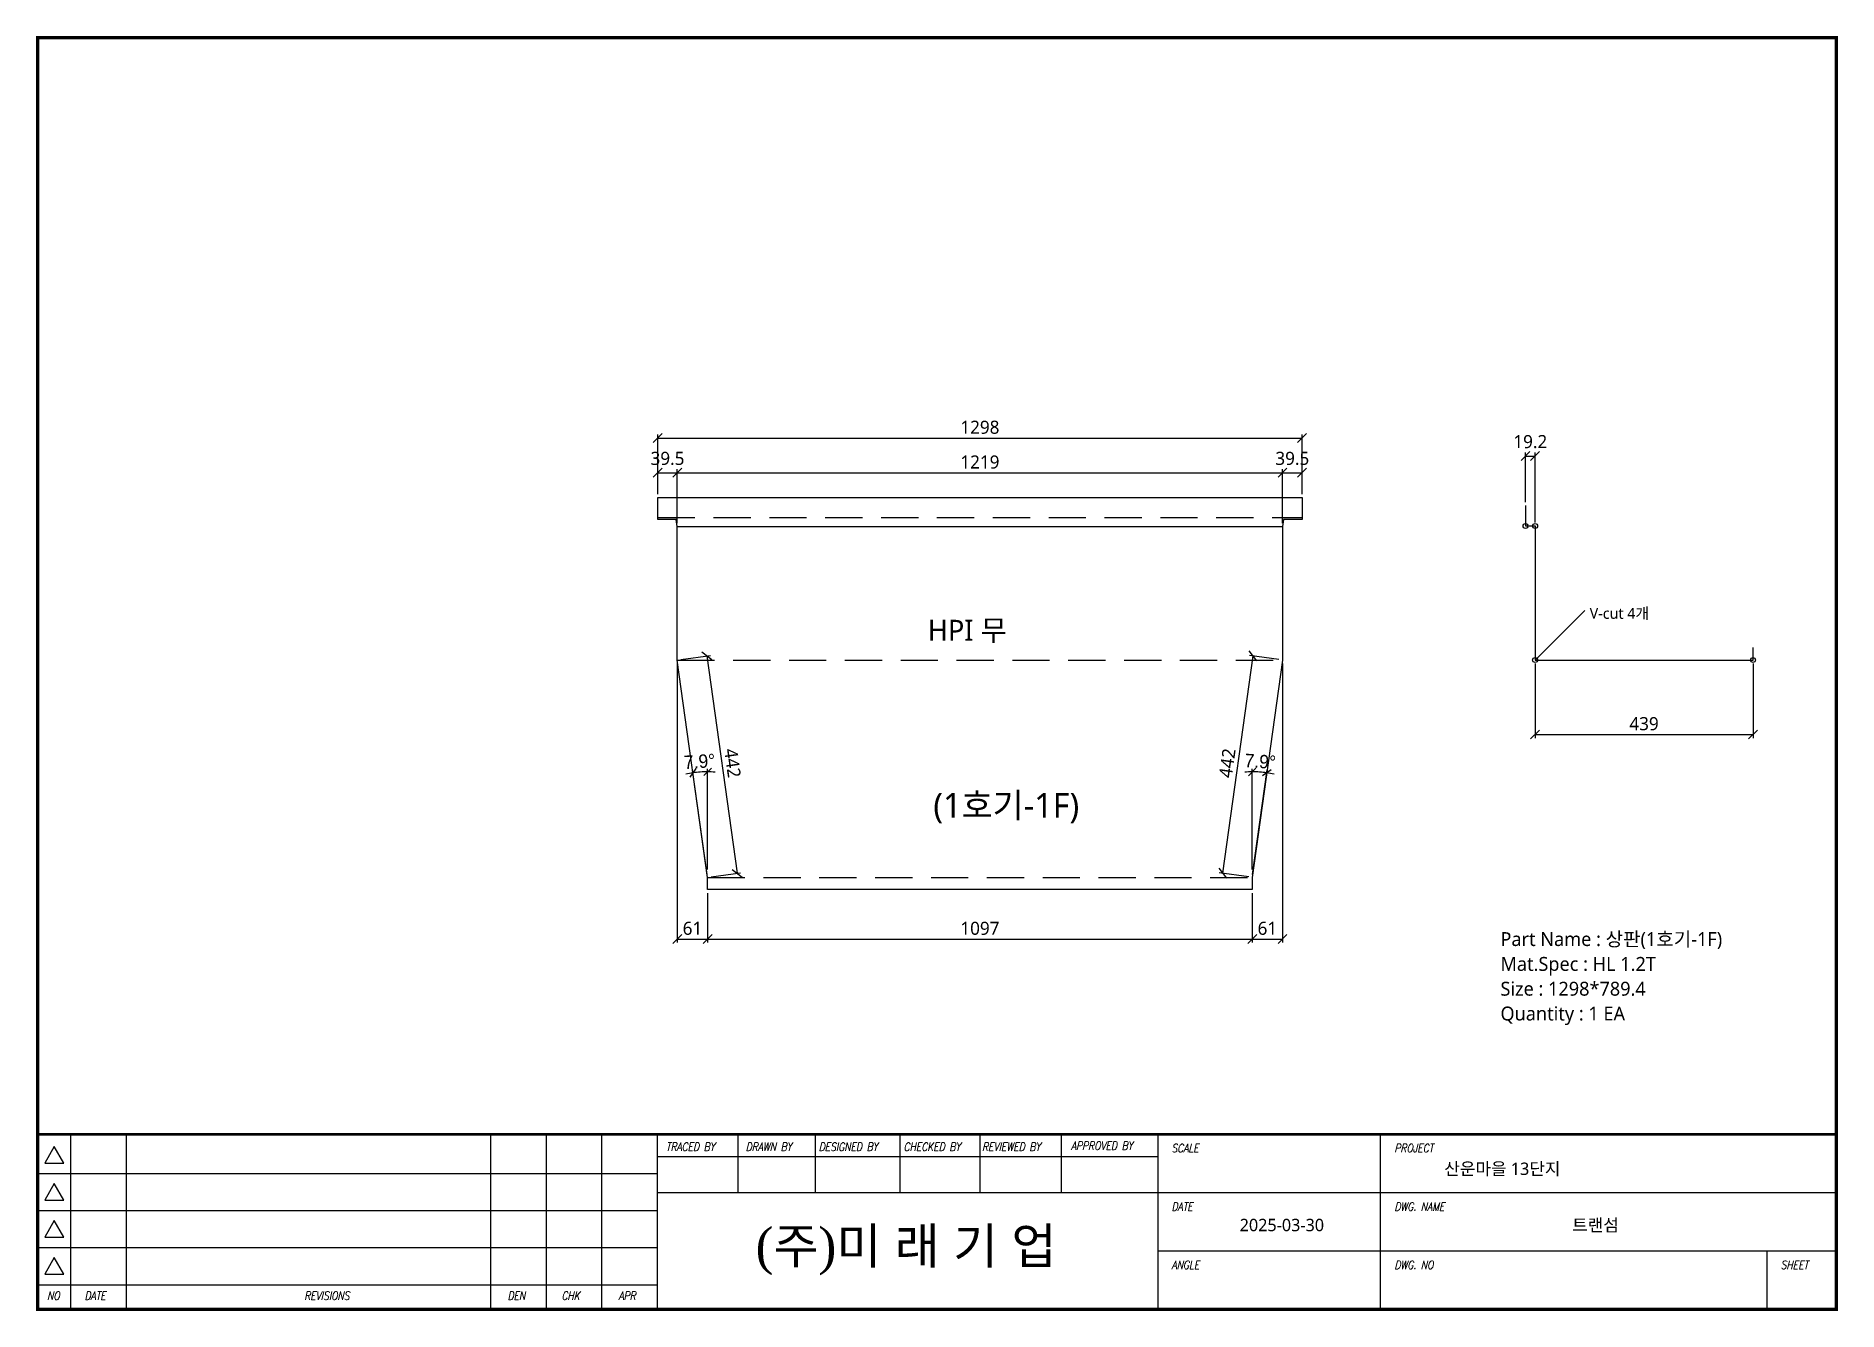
# Model space of a CAD drawing. Extents: x 674 to 10492, y -109346 to 1748.
# Drawn here: x 708 to 4338, y -81311 to -78743 of the extents above; entities that cross this region are included whole.
import ezdxf
from ezdxf.enums import TextEntityAlignment as Align

# ---------------------------------------------------------------- set-up
doc = ezdxf.new("R2010")
doc.units = 0
doc.header["$LTSCALE"] = 10
doc.header["$MEASUREMENT"] = 0
doc.linetypes.add('DASHED2', pattern=[0.375, 0.25, -0.125])
doc.layers.get('0').update_dxf_attribs({"linetype": 'CONTINUOUS'})
for name, color, linetype in [('22', 8, 'DASHED2'), ('dim', 3, 'CONTINUOUS'), ('FROM', 7, 'CONTINUOUS'), ('HIDDEN2', 8, 'CONTINUOUS'), ('레이져', 7, 'CONTINUOUS')]:
    doc.layers.add(name, color=color, linetype=linetype)
doc.styles.add('G1', font='batang.ttc', dxfattribs={"height": 20})
doc.styles.add('ITALICT', font='italict')
doc.styles.add('JKW', font='')
doc.styles.add('MIRAESTYLE', font='gulim.ttc')
doc.styles.add('YCKIM', font='gulim.ttc')
doc.styles.get('JKW').set_extended_font_data('NanumGothic')
doc.dimstyles.new('MIRAE', dxfattribs={"dimscale": 100, "dimtxt": 0.25, "dimasz": 0.15, "dimexe": 0.06, "dimexo": 0.06, "dimgap": 0.07, "dimtad": 1, "dimdec": 1, "dimtxsty": 'YCKIM', "dimblk": 'OBLIQUE', "dimcen": 2.5, "dimclrd": 3, "dimclre": 3, "dimclrt": 256, "dimadec": 1, "dimazin": 3, "dimtfac": 0.5, "dimtix": 1, "dimtmove": 0, "dimatfit": 3, "dimldrblk": 'OBLIQUE'})
doc.dimstyles.get("Standard").update_dxf_attribs({"dimtxt": 2.5, "dimasz": 2.5, "dimexe": 1.25, "dimexo": 0.625, "dimtad": 1, "dimtxsty": 'MIRAESTYLE', "dimcen": 2.5, "dimazin": 3, "dimtfac": 1, "dimtmove": 0, "dimatfit": 3})
doc.dimstyles.new('미래', dxfattribs={"dimscale": 120, "dimtxt": 0.2, "dimasz": 0.15, "dimexe": 0.06, "dimexo": 0.06, "dimgap": 0.07, "dimtad": 1, "dimdec": 1, "dimlfac": -1, "dimtxsty": 'JKW', "dimblk": 'OBLIQUE', "dimcen": 2.5, "dimclrd": 3, "dimclre": 3, "dimclrt": 256, "dimadec": 1, "dimazin": 2, "dimtfac": 0.5, "dimtmove": 1, "dimatfit": 3, "dimarcsym": 1})

msp = doc.modelspace()

# ---------------------------------------------------------------- texts
at = {"style": 'JKW'}
for s, height, p in [('Part Name : 상판(1호기-1F)', 28, (3658, -80562.2)), ('Mat.Spec : HL 1.2T', 28, (3658, -80612.2)), ('Size : 1298*789.4', 28, (3658, -80662.2)), ('Quantity : 1 EA', 28, (3658, -80712.2)), ('산운마을 13단지', 25, (3544.86, -81024.86)), ('2025-03-30', 25, (3132.73, -81138.2)), ('트랜섬', 25, (3802.44, -81138.2))]:
    msp.add_text(s, height=height, dxfattribs=at).set_placement(p, align=Align.MIDDLE_LEFT)
at = {"insert": (3837.7, -79895), "char_height": 22, "attachment_point": 1, "style": 'JKW'}
msp.add_mtext('V-cut 4개', dxfattribs=at)
at = {"layer": '레이져', "style": 'JKW'}
for s, height, p in [('HPI 무', 42, (2504.5, -79940)), ('(1호기-1F)', 50, (2515.67, -80292.67))]:
    msp.add_text(s, height=height, dxfattribs=at).set_placement(p, align=Align.MIDDLE_LEFT)

# ---------------------------------------------------------------- blocks, each defined once
blk = doc.blocks.new('_OBLIQUE')
at = {"color": 0, "linetype": 'ByBlock'}
blk.add_line((-0.5, -0.5), (0.5, 0.5), dxfattribs=at)
blk = doc.blocks.new('3')
at = {"layer": 'FROM', "color": 7}
blk.add_line((25823.5, 11169), (25823.5, 11496.2), dxfattribs=at)
at = {"layer": 'FROM', "color": 2}
for p, q in [((25885.8, 11169), (25885.8, 11496.2)), ((25989.7, 11169), (25989.7, 11496.2)), ((26670, 11169), (26670, 11496.2)), ((26773.9, 11169), (26773.9, 11496.2)), ((26877.7, 11169), (26877.7, 11496.2)), ((25823.5, 11422.9), (26981.6, 11422.9)), ((25823.5, 11353.6), (26981.6, 11353.6)), ((25823.5, 11284.4), (26981.6, 11284.4)), ((25823.5, 11215.1), (26981.6, 11215.1))]:
    blk.add_line(p, q, dxfattribs=at)
at = {"layer": 'FROM', "color": 0}
for p, q in [((26981.6, 11169), (26981.6, 11496.2)), ((27131.3, 11496.2), (27131.3, 11387.2)), ((27276.5, 11387.2), (27276.5, 11496.2)), ((27434, 11496.2), (27434, 11387.2)), ((27583.7, 11496.2), (27583.7, 11387.2)), ((27735.3, 11496.2), (27735.3, 11387.2)), ((27915.7, 11496.2), (27915.7, 11169)), ((28332.2, 11169), (28332.2, 11496.2)), ((26981.6, 11454.7), (27915.7, 11454.7)), ((26981.6, 11387.2), (29183.5, 11387.2)), ((27915.7, 11278.1), (29183.5, 11278.1))]:
    blk.add_line(p, q, dxfattribs=at)
at = {"layer": 'FROM'}
blk.add_line((29053.7, 11278.1), (29053.7, 11169), dxfattribs=at)
at = {"layer": 'FROM', "color": 0, "const_width": 5.89}
blk.add_lwpolyline([(25823.5, 11169), (29183.5, 11169), (29183.5, 13545), (25823.5, 13545)], close=True, dxfattribs=at)
at = {"layer": 'FROM', "color": 0, "const_width": 4.87}
blk.add_lwpolyline([(25823.5, 11496.2), (29183.5, 11496.2)], dxfattribs=at)
at = {"layer": 'FROM', "color": 2}
for points in [[(25854.7, 11473.5), (25836.7, 11442.3), (25872.7, 11442.3)], [(25854.7, 11404.3), (25836.7, 11373.1), (25872.7, 11373.1)], [(25854.7, 11335), (25836.7, 11303.8), (25872.7, 11303.8)], [(25854.7, 11265.7), (25836.7, 11234.6), (25872.7, 11234.6)]]:
    blk.add_lwpolyline(points, close=True, dxfattribs=at)
at = {"layer": 'FROM', "color": 4, "style": 'ITALICT', "width": 0.8}
for s, height, p in [('TRACED BY', 15.58, (26997.2, 11465)), ('DRAWN BY', 15.58, (27146.3, 11465)), ('DESIGNED BY', 15.583, (27282.8, 11465)), ('CHECKED BY', 15.58, (27441.2, 11465)), ('REVIEWED BY', 15.583, (27587.9, 11465)), ('APPROVED BY', 15.583, (27753.8, 11466.9)), ('SCALE', 15.58, (27941.7, 11462.5)), ('PROJECT', 15.58, (28358.1, 11462.5)), ('DATE', 15.58, (27941.7, 11353.4)), ('DWG. NAME', 15.58, (28358.1, 11353.4)), ('ANGLE', 15.58, (27941.7, 11244.4)), ('DWG. NO', 15.58, (28358.1, 11244.4)), ('SHEET', 15.58, (29079.6, 11244.4)), ('NO', 15.58, (25841.2, 11186.7)), ('DATE', 15.58, (25911.2, 11186.7)), ('REVISIONS', 15.58, (26321.6, 11186.7)), ('DEN', 15.58, (26701.4, 11186.7)), ('CHK', 15.58, (26802.1, 11186.7)), ('APR', 15.58, (26908.6, 11186.7))]:
    blk.add_text(s, height=height, dxfattribs=at).set_placement(p)
blk = doc.blocks.new('transom_frame')
at = {"xscale": 0.837272107773114, "yscale": 0.837272107773114, "zscale": 0.837272107773114}
blk.add_blockref('3', (-21621.3, -9351.5), dxfattribs=at)
at = {"style": 'G1'}
blk.add_text('(주)미 래 기 업', height=55.92, dxfattribs=at).set_placement((1358.1, 93.9), align=Align.MIDDLE)

# ---------------------------------------------------------------- dimensions: what is measured, and where the dimension line sits
for base, line1, line2 in [((2045.75, -80225.85), ((2061, -80437.8), (2000, -80000)), ((2061, -80437.8), (2061, -80427.8))), ((3173.25, -80225.85), ((3158, -80437.8), (3158, -80427.8)), ((3158, -80437.8), (3219, -80000)))]:
    msp.add_angular_dim_2l(base=base, line1=line1, line2=line2, dimstyle='mirae', override={"dimtxt": 0.27, "dimgap": 0.02, "dimdec": 0, "dimlfac": 1, "dimdsep": 46, "dimclrt": 7}).render()
at = {"layer": 'dim'}
for base, p1, p2 in [((1960.5, -79552.8), (1960.5, -79672.8), (3258.5, -79672.8)), ((3708.5, -79589), (3708.5, -79689), (3727.7, -79730)), ((1960.5, -79622.8), (1960.5, -79672.8), (2000, -79731.2)), ((2000, -79622.8), (2000, -79731.2), (3219, -79731.2)), ((3219, -79622.8), (3219, -79731.2), (3258.5, -79672.8)), ((2000, -80562.2), (2000, -80000), (2061, -80462.2)), ((3158, -80562.2), (3158, -80462.2), (3219, -80000)), ((3727.7, -80150), (3727.7, -80000), (4166.7, -80000)), ((2061, -80562.2), (2061, -80462.2), (3158, -80462.2))]:
    msp.add_linear_dim(base=base, p1=p1, p2=p2, dimstyle='미래', override={"dimtxt": 0.22, "dimgap": 0.07, "dimdec": 1, "dimlfac": 1, "dimdsep": 46, "dimclrt": 7}, dxfattribs=at).render()
for base, p1, p2, angle in [((2059.43, -79991.72), (2000, -80000), (2061, -80437.8), 277.93213), ((3098.57, -80429.52), (3158, -80437.8), (3219, -80000), 82.06787)]:
    msp.add_linear_dim(base=base, p1=p1, p2=p2, angle=angle, dimstyle='미래', override={"dimtxt": 0.22, "dimgap": 0.07, "dimdec": 1, "dimlfac": 1, "dimdsep": 46, "dimclrt": 7}, dxfattribs=at).render()

# ---------------------------------------------------------------- linework, layer by layer
for p, q in [((3708.5, -79689), (3708.5, -79730)), ((3708.5, -79730), (3727.7, -79730)), ((3727.7, -79730), (3727.7, -79730)), ((3727.7, -79730), (3727.7, -80000)), ((4166.7, -80000), (4166.7, -79975)), ((3727.7, -80000), (4166.7, -80000))]:
    msp.add_line(p, q)
at = {"color": 6}
for centre in [(3708.5, -79730), (3727.7, -79730), (3727.7, -80000), (4166.7, -80000)]:
    msp.add_circle(centre, 5, dxfattribs=at)
at = {"layer": '22', "ltscale": 30}
for p, q in [((1960.5, -79713.2), (3258.5, -79713.2)), ((2000, -80000), (3219, -80000)), ((2061, -80437.8), (3158, -80437.8))]:
    msp.add_line(p, q, dxfattribs=at)
at = {"layer": 'HIDDEN2'}
msp.add_line((2000, -79731.2), (3219, -79731.2), dxfattribs=at)
at = {"layer": '레이져'}
for p, q in [((1960.5, -79672.8), (3258.5, -79672.8)), ((1960.5, -79713.2), (1960.5, -79672.8)), ((3258.5, -79672.8), (3258.5, -79713.2)), ((1960.5, -79717.1), (1960.5, -79713.2)), ((1997.98, -79717.1), (1960.5, -79717.1)), ((2000, -79731.2), (1997.98, -79717.1)), ((2000, -80000), (2000, -79731.2)), ((3221.02, -79717.1), (3219, -79731.2)), ((3219, -79731.2), (3219, -80000)), ((3258.5, -79717.1), (3221.02, -79717.1)), ((3258.5, -79713.2), (3258.5, -79717.1)), ((2061, -80437.8), (2000, -80000)), ((3219, -80000), (3158, -80437.8)), ((2061, -80462.2), (2061, -80437.8)), ((2061, -80437.8), (2061, -80437.8)), ((3158, -80462.2), (2061, -80462.2)), ((3158, -80437.8), (3158, -80437.8)), ((3158, -80437.8), (3158, -80462.2))]:
    msp.add_line(p, q, dxfattribs=at)

# ---------------------------------------------------------------- block references
at = {"xscale": 1.287890625, "yscale": 1.287890625}
msp.add_blockref('transom_frame', (711.5, -81308.2, 1.29), dxfattribs=at)

msp.set_redraw_order([(e.dxf.handle, doc.entitydb.next_handle()) for e in msp.query("TEXT MTEXT ATTDEF DIMENSION ARC_DIMENSION")])  # texts and dimensions are drawn at this point

# ---------------------------------------------------------------- leaders
at = {"layer": 'dim'}
msp.add_leader([(3727.7, -80000), (3827.7, -79900)], dimstyle='Standard', dxfattribs=at)

doc.saveas('drawing.dxf')
